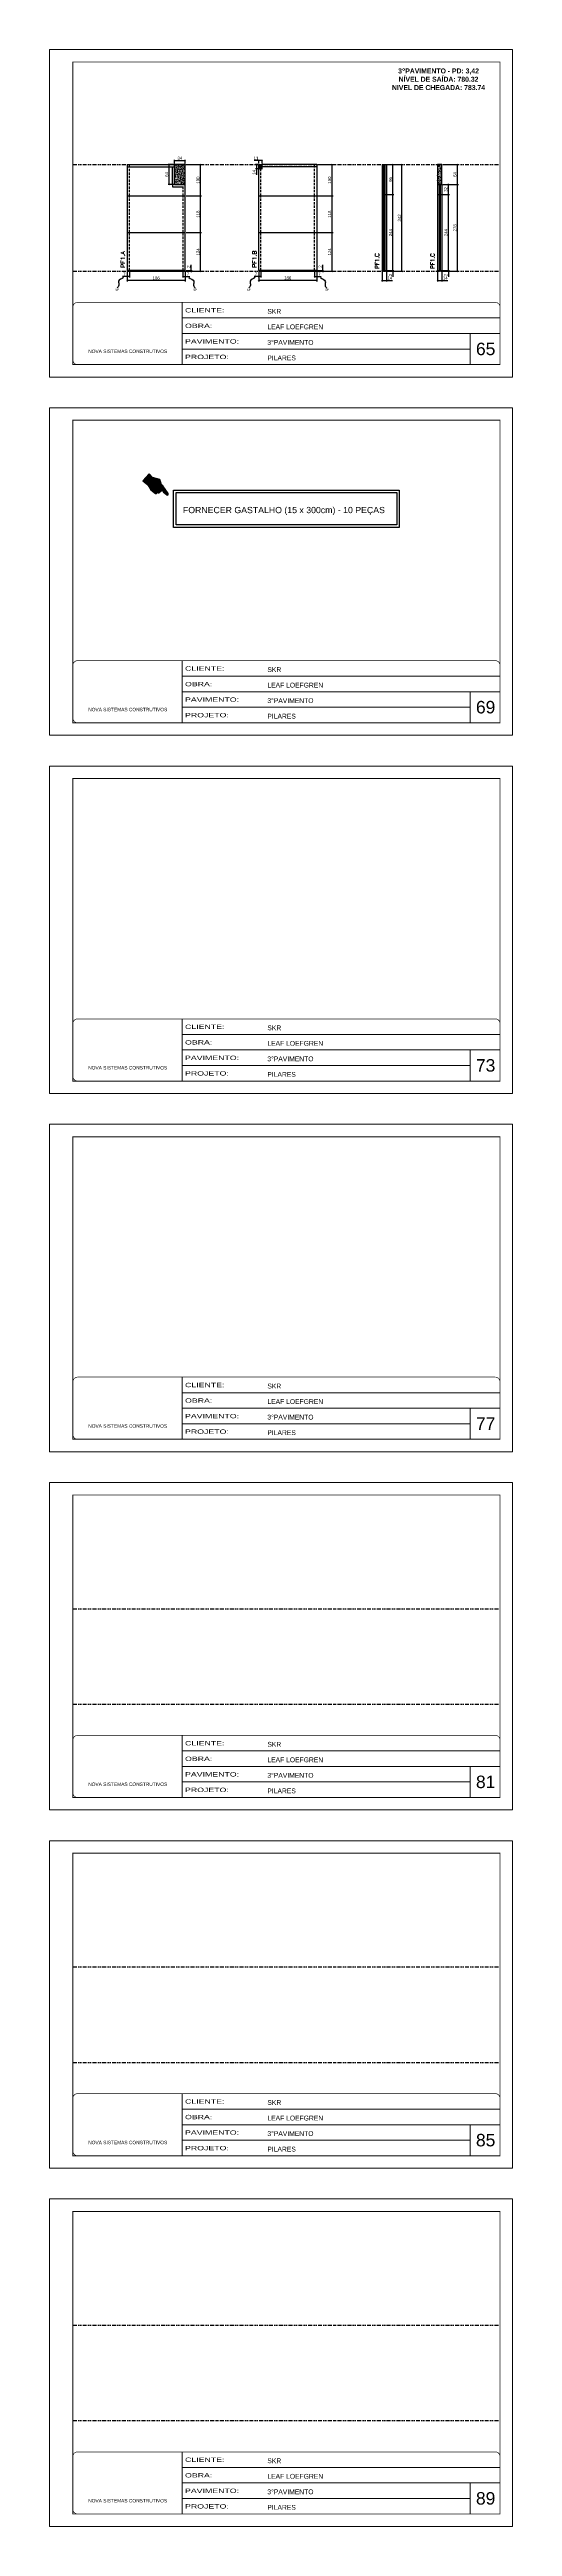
# Model space of a CAD drawing. Extents: x 14400 to 27878, y -21631 to 6985.
# Drawn here: x 14400 to 15885, y -19334 to -11392 of the extents above; entities that cross this region are included whole.
import ezdxf

# ---------------------------------------------------------------- set-up
doc = ezdxf.new("R2010")
doc.units = 0
for name, pattern in [('CONTINUO', [0]), ('DASHED', [0.75, 0.5, -0.25]), ('DIVIDE2', [0.625, 0.25, -0.125, 0, -0.125, 0, -0.125]), ('HIDDEN', [0.375, 0.25, -0.125])]:
    doc.linetypes.add(name, pattern=pattern)
for name, color, linetype, lineweight in [('CARIMBO', 255, 'Continuous', 9), ('Folhas', 255, 'Continuous', 9), ('SARRAFO DE PRESSAO', 251, 'DASHED', 9), ('Texto Seção', 7, 'Continuous', 15)]:
    doc.layers.add(name, color=color, linetype=linetype, lineweight=lineweight)
for name, color, linetype in [('COTA', 241, 'Continuous'), ('NOMENCLATURA', 7, 'Continuous'), ('Nível', 160, 'Continuous'), ('Painéis', 200, 'Continuous'), ('REGUA-80', 111, 'Continuous'), ('SARR_2.2x7', 40, 'Continuous'), ('SARR_EDITAR', 141, 'Continuous'), ('Sarrafo de Pressão', 42, 'HIDDEN'), ('texto', 7, 'Continuous'), ('va165-sec', 5, 'DASHED')]:
    doc.layers.add(name, color=color, linetype=linetype)
doc.styles.add('ARIAL', font='arial.ttf')
doc.styles.add('COTA TECNICA', font='techl___.ttf', dxfattribs={"height": 10})
doc.styles.add('COTA TECNICA-50', font='techl___.ttf', dxfattribs={"height": 10})
doc.styles.add('REGUA-120', font='ROMANS.shx', dxfattribs={"height": 15})
doc.styles.add('ROMANC', font='techb___.ttf', dxfattribs={"height": 2.5})
doc.styles.get("Standard").update_dxf_attribs({"font": 'arial.ttf'})
doc.styles.add('Tecnologia', font='')
doc.styles.get('Tecnologia').set_extended_font_data('Forgotten Futurist')
doc.dimstyles.new('COTA PAINEL-50', dxfattribs={"dimtxt": 10, "dimasz": 3, "dimexe": 3, "dimexo": 3, "dimgap": 3, "dimtad": 1, "dimdec": 1, "dimzin": 12, "dimdsep": 46, "dimtxsty": 'COTA TECNICA-50', "dimblk1": 'OBLIQUE', "dimblk2": 'OBLIQUE', "dimsah": 1, "dimcen": 0.9, "dimclrd": 4, "dimclre": 4, "dimclrt": 240, "dimadec": 1, "dimazin": 3, "dimtfac": 1, "dimtdec": 1, "dimtmove": 0, "dimatfit": 3, "dimfxl": 1, "dimtolj": 1, "dimtzin": 12, "dimarcsym": 0})
doc.dimstyles.new('PAINEL', dxfattribs={"dimtxt": 10, "dimasz": 3, "dimexe": 3, "dimexo": 3, "dimgap": 3, "dimtad": 1, "dimdec": 1, "dimzin": 12, "dimdsep": 46, "dimtxsty": 'COTA TECNICA', "dimblk1": 'OBLIQUE', "dimblk2": 'OBLIQUE', "dimsah": 1, "dimcen": 0.9, "dimclrd": 4, "dimclre": 4, "dimclrt": 240, "dimadec": 1, "dimazin": 3, "dimtfac": 1, "dimtdec": 1, "dimtmove": 0, "dimatfit": 3, "dimfxl": 1, "dimtolj": 1, "dimtzin": 12, "dimarcsym": 0})
doc.dimstyles.get("Standard").update_dxf_attribs({"dimtxt": 0.18, "dimasz": 0.18, "dimexe": 0.18, "dimexo": 0.0625, "dimgap": 0.09, "dimtad": 0, "dimtih": 1, "dimtoh": 1, "dimdec": 4, "dimzin": 0, "dimdsep": 46, "dimtxsty": 'Standard', "dimcen": 0.09, "dimadec": 0, "dimazin": 0, "dimtfac": 1, "dimtdec": 4, "dimtofl": 0, "dimtmove": 0, "dimatfit": 3, "dimfxl": 1, "dimtolj": 1, "dimtzin": 0, "dimarcsym": 0})

# ---------------------------------------------------------------- blocks, each defined once
blk = doc.blocks.new('9999999999')
at = {"color": 30, "linetype": 'CONTINUO'}
for p, q in [((98564.6, 34230.2), (98564.6, 34429.4)), ((98564.6, 34379.6), (99584, 34379.6)), ((98564.6, 34329.8), (99488, 34329.8)), ((99584, 34329.8), (99488, 34329.8)), ((99488, 34329.8), (99488, 34230.2)), ((98564.6, 34280), (99488, 34280))]:
    blk.add_line(p, q, dxfattribs=at)
at = {"color": 30, "linetype": 'CONTINUO', "const_width": 2}
blk.add_lwpolyline([(99584, 34230.2), (99584, 34414.4, 0.414214), (99569, 34429.4), (98229, 34429.4, 0.414214), (98214, 34414.4), (98214, 34245.2, 0.414214), (98229, 34230.2), (99584, 34230.2)], format="xyb", dxfattribs=at)
at = {"layer": 'Folhas'}
blk.add_lwpolyline([(98139, 34190.2), (99624, 34190.2), (99624, 35240.2), (98139, 35240.2)], close=True, dxfattribs=at)
at = {"layer": 'Folhas', "color": 30, "const_width": 3}
blk.add_lwpolyline([(98214, 34230.2), (99584, 34230.2), (99584, 35200.2), (98214, 35200.2)], close=True, dxfattribs=at)
at = {"color": 7, "linetype": 'Continuous', "ltscale": 5, "style": 'ARIAL'}
for s, height, p in [('SKR', 15.48, (98837.7, 34393.1)), ('3°PAVIMENTO', 15.483, (98837.7, 34293.5)), ('LEAF LOEFGREN', 15.483, (98837.7, 34343.3)), ('NOVA SISTEMAS CONSTRUTIVOS', 11.059, (98263.2, 34267.2)), ('PILARES', 15.48, (98837.7, 34243.7))]:
    blk.add_text(s, height=height, dxfattribs=at).set_placement(p)
at = {"layer": 'Folhas', "color": 7, "style": 'Tecnologia', "width": 1.5}
for s, p in [('CLIENTE:', (98573.7, 34397.2)), ('OBRA:', (98573.7, 34347.3)), ('PAVIMENTO:', (98573.7, 34297.5)), ('PROJETO:', (98573.7, 34247.7))]:
    blk.add_text(s, height=14, dxfattribs=at).set_placement(p)
blk = doc.blocks.new('_Oblique')
at = {"color": 0, "linetype": 'ByBlock', "lineweight": -2}
blk.add_line((-0.5, -0.5), (0.5, 0.5), dxfattribs=at)
blk = doc.blocks.new('*D4455')
at = {"layer": 'COTA', "color": 4, "lineweight": -2, "transparency": 16777216}
for p, q in [((14649.1, -12104.2), (14649.1, -12136.1)), ((14835.1, -12133.1), (14649.1, -12133.1)), ((14835.1, -12104.2), (14835.1, -12136.1))]:
    blk.add_line(p, q, dxfattribs=at)
at = {"layer": 'Defpoints', "color": 0, "transparency": 16777216}
for p in [(14649.1, -12101.2), (14649.1, -12133.1), (14835.1, -12101.2)]:
    blk.add_point(p, dxfattribs=at)
at = {"layer": 'COTA', "color": 4, "lineweight": -2, "transparency": 16777216, "xscale": 3, "yscale": 3, "zscale": 3, "rotation": 180}
blk.add_blockref('_Oblique', (14649.1, -12133.1), dxfattribs=at)
at = {"layer": 'COTA', "color": 4, "lineweight": -2, "transparency": 16777216, "xscale": 3, "yscale": 3, "zscale": 3}
blk.add_blockref('_Oblique', (14835.1, -12133.1), dxfattribs=at)
at = {"layer": 'COTA', "color": 240, "transparency": 16777216, "insert": (14742.1, -12125), "char_height": 10, "attachment_point": 5, "style": 'COTA TECNICA'}
blk.add_mtext('\\A1;186', dxfattribs=at)
blk = doc.blocks.new('*D4456')
at = {"layer": 'COTA', "color": 4, "lineweight": -2, "transparency": 16777216}
for p, q in [((14649.1, -12120.4), (14634.4, -12120.4)), ((14649.1, -12106.2), (14649.1, -12123.4)), ((14656.1, -12120.4), (14649.1, -12120.4)), ((14656.1, -12104.2), (14656.1, -12123.4))]:
    blk.add_line(p, q, dxfattribs=at)
at = {"layer": 'Defpoints', "color": 0, "transparency": 16777216}
for p in [(14649.1, -12103.2), (14649.1, -12120.4), (14656.1, -12101.2)]:
    blk.add_point(p, dxfattribs=at)
at = {"layer": 'COTA', "color": 4, "lineweight": -2, "transparency": 16777216, "xscale": 3, "yscale": 3, "zscale": 3, "rotation": 180}
blk.add_blockref('_Oblique', (14649.1, -12120.4), dxfattribs=at)
at = {"layer": 'COTA', "color": 4, "lineweight": -2, "transparency": 16777216, "xscale": 3, "yscale": 3, "zscale": 3}
blk.add_blockref('_Oblique', (14656.1, -12120.4), dxfattribs=at)
at = {"layer": 'COTA', "color": 240, "transparency": 16777216, "insert": (14640.3, -12112.4), "char_height": 10, "attachment_point": 5, "style": 'COTA TECNICA-50'}
blk.add_mtext('\\A1;7', dxfattribs=at)
blk = doc.blocks.new('*D4457')
at = {"layer": 'COTA', "color": 4, "lineweight": -2, "transparency": 16777216}
for p, q in [((14838.1, -12101.2), (14857.4, -12101.2)), ((14838.1, -12103.2), (14857.4, -12103.2)), ((14854.4, -12101.2), (14854.4, -12082.4)), ((14854.4, -12103.2), (14854.4, -12101.2)), ((14854.4, -12103.2), (14854.4, -12106.2))]:
    blk.add_line(p, q, dxfattribs=at)
at = {"layer": 'Defpoints', "color": 0, "transparency": 16777216}
for p in [(14835.1, -12101.2), (14835.1, -12103.2), (14854.4, -12103.2)]:
    blk.add_point(p, dxfattribs=at)
at = {"layer": 'COTA', "color": 4, "lineweight": -2, "transparency": 16777216, "xscale": 3, "yscale": 3, "zscale": 3}
for p, rotation in [((14854.4, -12101.2), 270), ((14854.4, -12103.2), 90)]:
    blk.add_blockref('_Oblique', p, dxfattribs=dict(at, rotation=rotation))
at = {"layer": 'COTA', "color": 240, "transparency": 16777216, "insert": (14846.4, -12088.4), "char_height": 10, "attachment_point": 5, "rotation": 90, "style": 'COTA TECNICA-50'}
blk.add_mtext('\\A1;2', dxfattribs=at)
blk = doc.blocks.new('*D4458')
at = {"layer": 'COTA', "color": 4, "linetype": 'ByBlock', "lineweight": -2, "transparency": 16777216}
for p, q in [((14838.1, -11979.2), (14887.5, -11979.2)), ((14884.5, -12103.2), (14884.5, -11979.2)), ((14838.1, -12103.2), (14887.5, -12103.2))]:
    blk.add_line(p, q, dxfattribs=at)
at = {"layer": 'Defpoints', "color": 0, "linetype": 'ByBlock', "transparency": 16777216}
for p in [(14835.1, -11979.2), (14884.5, -11979.2), (14835.1, -12103.2)]:
    blk.add_point(p, dxfattribs=at)
at = {"layer": 'COTA', "color": 4, "linetype": 'ByBlock', "lineweight": -2, "transparency": 16777216, "xscale": 3, "yscale": 3, "zscale": 3}
for p, rotation in [((14884.5, -11979.2), 90), ((14884.5, -12103.2), 270)]:
    blk.add_blockref('_Oblique', p, dxfattribs=dict(at, rotation=rotation))
at = {"layer": 'COTA', "color": 240, "linetype": 'ByBlock', "transparency": 16777216, "insert": (14876.4, -12041.2), "char_height": 10, "attachment_point": 5, "rotation": 90, "style": 'COTA TECNICA'}
blk.add_mtext('\\A1;124', dxfattribs=at)
blk = doc.blocks.new('*D4459')
at = {"layer": 'COTA', "color": 4, "linetype": 'ByBlock', "lineweight": -2, "transparency": 16777216}
for p, q in [((14838.1, -11979.2), (14887.5, -11979.2)), ((14884.5, -12103.2), (14884.5, -11979.2)), ((14838.1, -12103.2), (14887.5, -12103.2))]:
    blk.add_line(p, q, dxfattribs=at)
at = {"layer": 'Defpoints', "color": 0, "linetype": 'ByBlock', "transparency": 16777216}
for p in [(14835.1, -11979.2), (14884.5, -11979.2), (14835.1, -12103.2)]:
    blk.add_point(p, dxfattribs=at)
at = {"layer": 'COTA', "color": 4, "linetype": 'ByBlock', "lineweight": -2, "transparency": 16777216, "xscale": 3, "yscale": 3, "zscale": 3}
for p, rotation in [((14884.5, -11979.2), 90), ((14884.5, -12103.2), 270)]:
    blk.add_blockref('_Oblique', p, dxfattribs=dict(at, rotation=rotation))
at = {"layer": 'COTA', "color": 240, "linetype": 'ByBlock', "transparency": 16777216, "insert": (14876.4, -12041.2), "char_height": 10, "attachment_point": 5, "rotation": 90, "style": 'COTA TECNICA'}
blk.add_mtext('\\A1;124', dxfattribs=at)
blk = doc.blocks.new('*D4462')
at = {"layer": 'COTA', "color": 4, "lineweight": -2, "transparency": 16777216}
for p, q in [((15466.5, -12104.2), (15466.5, -12136.1)), ((15466.5, -12133.1), (15480.5, -12133.1)), ((15480.5, -12104.2), (15480.5, -12136.1)), ((15480.5, -12133.1), (15499.6, -12133.1))]:
    blk.add_line(p, q, dxfattribs=at)
at = {"layer": 'Defpoints', "color": 0, "transparency": 16777216}
for p in [(15466.5, -12101.2), (15480.5, -12101.2), (15480.5, -12133.1)]:
    blk.add_point(p, dxfattribs=at)
at = {"layer": 'COTA', "color": 4, "lineweight": -2, "transparency": 16777216, "xscale": 3, "yscale": 3, "zscale": 3, "rotation": 180}
blk.add_blockref('_Oblique', (15466.5, -12133.1), dxfattribs=at)
at = {"layer": 'COTA', "color": 4, "lineweight": -2, "transparency": 16777216, "xscale": 3, "yscale": 3, "zscale": 3}
blk.add_blockref('_Oblique', (15480.5, -12133.1), dxfattribs=at)
at = {"layer": 'COTA', "color": 240, "transparency": 16777216, "insert": (15491.6, -12125), "char_height": 10, "attachment_point": 5, "style": 'COTA TECNICA'}
blk.add_mtext('\\A1;14', dxfattribs=at)
blk = doc.blocks.new('*D4463')
at = {"layer": 'COTA', "color": 4, "lineweight": -2, "transparency": 16777216}
for p, q in [((15483.5, -12101.2), (15504.7, -12101.2)), ((15483.5, -12103.2), (15504.7, -12103.2)), ((15501.7, -12101.2), (15501.7, -12098.2)), ((15501.7, -12101.2), (15501.7, -12103.2)), ((15501.7, -12103.2), (15501.7, -12121.3))]:
    blk.add_line(p, q, dxfattribs=at)
at = {"layer": 'Defpoints', "color": 0, "transparency": 16777216}
for p in [(15480.5, -12101.2), (15480.5, -12103.2), (15501.7, -12101.2)]:
    blk.add_point(p, dxfattribs=at)
at = {"layer": 'COTA', "color": 4, "lineweight": -2, "transparency": 16777216, "xscale": 3, "yscale": 3, "zscale": 3}
for p, rotation in [((15501.7, -12101.2), 270), ((15501.7, -12103.2), 90)]:
    blk.add_blockref('_Oblique', p, dxfattribs=dict(at, rotation=rotation))
at = {"layer": 'COTA', "color": 240, "transparency": 16777216, "insert": (15493.7, -12115.2), "char_height": 10, "attachment_point": 5, "rotation": 90, "style": 'COTA TECNICA-50'}
blk.add_mtext('\\A1;2', dxfattribs=at)
blk = doc.blocks.new('*D4464')
at = {"layer": 'COTA', "color": 4, "lineweight": -2, "transparency": 16777216}
for p, q in [((15483.5, -11761.2), (15533.5, -11761.2)), ((15530.5, -12103.2), (15530.5, -11761.2)), ((15483.5, -12103.2), (15533.5, -12103.2))]:
    blk.add_line(p, q, dxfattribs=at)
at = {"layer": 'Defpoints', "color": 0, "transparency": 16777216}
for p in [(15480.5, -11761.2), (15530.5, -11761.2), (15480.5, -12103.2)]:
    blk.add_point(p, dxfattribs=at)
at = {"layer": 'COTA', "color": 4, "lineweight": -2, "transparency": 16777216, "xscale": 3, "yscale": 3, "zscale": 3}
for p, rotation in [((15530.5, -11761.2), 90), ((15530.5, -12103.2), 270)]:
    blk.add_blockref('_Oblique', p, dxfattribs=dict(at, rotation=rotation))
at = {"layer": 'COTA', "color": 240, "transparency": 16777216, "insert": (15522.3, -11932.2), "char_height": 10, "attachment_point": 5, "rotation": 90, "style": 'COTA TECNICA-50'}
blk.add_mtext('\\A1;342', dxfattribs=at)
blk = doc.blocks.new('*D4461')
at = {"layer": 'COTA', "color": 4, "lineweight": -2, "transparency": 16777216}
for p, q in [((14828.1, -12104.2), (14828.1, -12123.4)), ((14828.1, -12120.4), (14835.1, -12120.4)), ((14835.1, -12106.2), (14835.1, -12123.4)), ((14835.1, -12120.4), (14849.9, -12120.4))]:
    blk.add_line(p, q, dxfattribs=at)
at = {"layer": 'Defpoints', "color": 0, "transparency": 16777216}
for p in [(14828.1, -12101.2), (14835.1, -12103.2), (14835.1, -12120.4)]:
    blk.add_point(p, dxfattribs=at)
at = {"layer": 'COTA', "color": 4, "lineweight": -2, "transparency": 16777216, "xscale": 3, "yscale": 3, "zscale": 3, "rotation": 180}
blk.add_blockref('_Oblique', (14828.1, -12120.4), dxfattribs=at)
at = {"layer": 'COTA', "color": 4, "lineweight": -2, "transparency": 16777216, "xscale": 3, "yscale": 3, "zscale": 3}
blk.add_blockref('_Oblique', (14835.1, -12120.4), dxfattribs=at)
at = {"layer": 'COTA', "color": 240, "transparency": 16777216, "insert": (14844, -12112.4), "char_height": 10, "attachment_point": 5, "style": 'COTA TECNICA-50'}
blk.add_mtext('\\A1;7', dxfattribs=at)
blk = doc.blocks.new('*D4466')
at = {"layer": 'COTA', "color": 4, "lineweight": -2, "transparency": 16777216}
for p, q in [((14838.1, -11861.2), (14887.5, -11861.2)), ((14884.5, -11979.2), (14884.5, -11861.2)), ((14838.1, -11979.2), (14887.5, -11979.2))]:
    blk.add_line(p, q, dxfattribs=at)
at = {"layer": 'Defpoints', "color": 0, "transparency": 16777216}
for p in [(14835.1, -11861.2), (14884.5, -11861.2), (14835.1, -11979.2)]:
    blk.add_point(p, dxfattribs=at)
at = {"layer": 'COTA', "color": 4, "lineweight": -2, "transparency": 16777216, "xscale": 3, "yscale": 3, "zscale": 3}
for p, rotation in [((14884.5, -11861.2), 90), ((14884.5, -11979.2), 270)]:
    blk.add_blockref('_Oblique', p, dxfattribs=dict(at, rotation=rotation))
at = {"layer": 'COTA', "color": 240, "transparency": 16777216, "insert": (14876.4, -11920.2), "char_height": 10, "attachment_point": 5, "rotation": 90, "style": 'COTA TECNICA'}
blk.add_mtext('\\A1;118', dxfattribs=at)
blk = doc.blocks.new('*D4469')
at = {"layer": 'COTA', "color": 4, "lineweight": -2, "transparency": 16777216}
for p, q in [((14838.1, -11761.2), (14887.5, -11761.2)), ((14884.5, -11861.2), (14884.5, -11761.2)), ((14838.1, -11861.2), (14887.5, -11861.2))]:
    blk.add_line(p, q, dxfattribs=at)
at = {"layer": 'Defpoints', "color": 0, "transparency": 16777216}
for p in [(14835.1, -11761.2), (14884.5, -11761.2), (14835.1, -11861.2)]:
    blk.add_point(p, dxfattribs=at)
at = {"layer": 'COTA', "color": 4, "lineweight": -2, "transparency": 16777216, "xscale": 3, "yscale": 3, "zscale": 3}
for p, rotation in [((14884.5, -11761.2), 90), ((14884.5, -11861.2), 270)]:
    blk.add_blockref('_Oblique', p, dxfattribs=dict(at, rotation=rotation))
at = {"layer": 'COTA', "color": 240, "transparency": 16777216, "insert": (14876.4, -11811.2), "char_height": 10, "attachment_point": 5, "rotation": 90, "style": 'COTA TECNICA'}
blk.add_mtext('\\A1;100', dxfattribs=at)
blk = doc.blocks.new('*D4470')
at = {"layer": 'COTA', "color": 4, "lineweight": -2, "transparency": 16777216}
for p, q in [((15483.5, -11857.2), (15504.7, -11857.2)), ((15501.7, -12101.2), (15501.7, -11857.2)), ((15483.5, -12101.2), (15504.7, -12101.2))]:
    blk.add_line(p, q, dxfattribs=at)
at = {"layer": 'Defpoints', "color": 0, "transparency": 16777216}
for p in [(15480.5, -11857.2), (15501.7, -11857.2), (15480.5, -12101.2)]:
    blk.add_point(p, dxfattribs=at)
at = {"layer": 'COTA', "color": 4, "lineweight": -2, "transparency": 16777216, "xscale": 3, "yscale": 3, "zscale": 3}
for p, rotation in [((15501.7, -11857.2), 90), ((15501.7, -12101.2), 270)]:
    blk.add_blockref('_Oblique', p, dxfattribs=dict(at, rotation=rotation))
at = {"layer": 'COTA', "color": 240, "transparency": 16777216, "insert": (15493.6, -11979.2), "char_height": 10, "attachment_point": 5, "rotation": 90, "style": 'COTA TECNICA'}
blk.add_mtext('\\A1;244', dxfattribs=at)
blk = doc.blocks.new('*D4471')
at = {"layer": 'COTA', "color": 4, "lineweight": -2, "transparency": 16777216}
for p, q in [((15483.5, -11761.2), (15504.7, -11761.2)), ((15501.7, -11857.2), (15501.7, -11761.2)), ((15483.5, -11857.2), (15504.7, -11857.2))]:
    blk.add_line(p, q, dxfattribs=at)
at = {"layer": 'Defpoints', "color": 0, "transparency": 16777216}
for p in [(15480.5, -11761.2), (15501.7, -11761.2), (15480.5, -11857.2)]:
    blk.add_point(p, dxfattribs=at)
at = {"layer": 'COTA', "color": 4, "lineweight": -2, "transparency": 16777216, "xscale": 3, "yscale": 3, "zscale": 3}
for p, rotation in [((15501.7, -11761.2), 90), ((15501.7, -11857.2), 270)]:
    blk.add_blockref('_Oblique', p, dxfattribs=dict(at, rotation=rotation))
at = {"layer": 'COTA', "color": 240, "transparency": 16777216, "insert": (15493.6, -11809.2), "char_height": 10, "attachment_point": 5, "rotation": 90, "style": 'COTA TECNICA'}
blk.add_mtext('\\A1;96', dxfattribs=at)
blk = doc.blocks.new('*D4473')
at = {"layer": 'COTA', "color": 4, "lineweight": -2, "transparency": 16777216}
for p, q in [((14798.1, -11761.2), (14780.7, -11761.2)), ((14798.1, -11825.2), (14780.7, -11825.2)), ((14783.7, -11825.2), (14783.7, -11761.2))]:
    blk.add_line(p, q, dxfattribs=at)
at = {"layer": 'Defpoints', "color": 0, "transparency": 16777216}
for p in [(14783.7, -11761.2), (14801.1, -11761.2), (14801.1, -11825.2)]:
    blk.add_point(p, dxfattribs=at)
at = {"layer": 'COTA', "color": 4, "lineweight": -2, "transparency": 16777216, "xscale": 3, "yscale": 3, "zscale": 3}
for p, rotation in [((14783.7, -11761.2), 90), ((14783.7, -11825.2), 270)]:
    blk.add_blockref('_Oblique', p, dxfattribs=dict(at, rotation=rotation))
at = {"layer": 'COTA', "color": 240, "transparency": 16777216, "insert": (14775.6, -11793.2), "char_height": 10, "attachment_point": 5, "rotation": 90, "style": 'COTA TECNICA'}
blk.add_mtext('\\A1;64', dxfattribs=at)
blk = doc.blocks.new('*D4474')
at = {"layer": 'COTA', "color": 4, "lineweight": -2, "transparency": 16777216}
for p, q in [((14801.1, -11758.2), (14801.1, -11745.7)), ((14801.1, -11748.7), (14835.1, -11748.7)), ((14835.1, -11758.2), (14835.1, -11745.7))]:
    blk.add_line(p, q, dxfattribs=at)
at = {"layer": 'Defpoints', "color": 0, "transparency": 16777216}
for p in [(14835.1, -11748.7), (14801.1, -11761.2), (14835.1, -11761.2)]:
    blk.add_point(p, dxfattribs=at)
at = {"layer": 'COTA', "color": 4, "lineweight": -2, "transparency": 16777216, "xscale": 3, "yscale": 3, "zscale": 3, "rotation": 180}
blk.add_blockref('_Oblique', (14801.1, -11748.7), dxfattribs=at)
at = {"layer": 'COTA', "color": 4, "lineweight": -2, "transparency": 16777216, "xscale": 3, "yscale": 3, "zscale": 3}
blk.add_blockref('_Oblique', (14835.1, -11748.7), dxfattribs=at)
at = {"layer": 'COTA', "color": 240, "transparency": 16777216, "insert": (14818.1, -11740.5), "char_height": 10, "attachment_point": 5, "style": 'COTA TECNICA'}
blk.add_mtext('\\A1;34', dxfattribs=at)
blk = doc.blocks.new('*D4476')
at = {"layer": 'COTA', "color": 4, "lineweight": -2, "transparency": 16777216}
for p, q in [((15071, -12104.2), (15071, -12136.1)), ((15257, -12133.1), (15071, -12133.1)), ((15257, -12104.2), (15257, -12136.1))]:
    blk.add_line(p, q, dxfattribs=at)
at = {"layer": 'Defpoints', "color": 0, "transparency": 16777216}
for p in [(15071, -12101.2), (15071, -12133.1), (15257, -12101.2)]:
    blk.add_point(p, dxfattribs=at)
at = {"layer": 'COTA', "color": 4, "lineweight": -2, "transparency": 16777216, "xscale": 3, "yscale": 3, "zscale": 3, "rotation": 180}
blk.add_blockref('_Oblique', (15071, -12133.1), dxfattribs=at)
at = {"layer": 'COTA', "color": 4, "lineweight": -2, "transparency": 16777216, "xscale": 3, "yscale": 3, "zscale": 3}
blk.add_blockref('_Oblique', (15257, -12133.1), dxfattribs=at)
at = {"layer": 'COTA', "color": 240, "transparency": 16777216, "insert": (15164, -12125), "char_height": 10, "attachment_point": 5, "style": 'COTA TECNICA'}
blk.add_mtext('\\A1;186', dxfattribs=at)
blk = doc.blocks.new('*D4477')
at = {"layer": 'COTA', "color": 4, "lineweight": -2, "transparency": 16777216}
for p, q in [((15071, -12120.4), (15056.3, -12120.4)), ((15071, -12106.2), (15071, -12123.4)), ((15078, -12120.4), (15071, -12120.4)), ((15078, -12104.2), (15078, -12123.4))]:
    blk.add_line(p, q, dxfattribs=at)
at = {"layer": 'Defpoints', "color": 0, "transparency": 16777216}
for p in [(15071, -12103.2), (15071, -12120.4), (15078, -12101.2)]:
    blk.add_point(p, dxfattribs=at)
at = {"layer": 'COTA', "color": 4, "lineweight": -2, "transparency": 16777216, "xscale": 3, "yscale": 3, "zscale": 3, "rotation": 180}
blk.add_blockref('_Oblique', (15071, -12120.4), dxfattribs=at)
at = {"layer": 'COTA', "color": 4, "lineweight": -2, "transparency": 16777216, "xscale": 3, "yscale": 3, "zscale": 3}
blk.add_blockref('_Oblique', (15078, -12120.4), dxfattribs=at)
at = {"layer": 'COTA', "color": 240, "transparency": 16777216, "insert": (15062.2, -12112.4), "char_height": 10, "attachment_point": 5, "style": 'COTA TECNICA-50'}
blk.add_mtext('\\A1;7', dxfattribs=at)
blk = doc.blocks.new('*D4478')
at = {"layer": 'COTA', "color": 4, "lineweight": -2, "transparency": 16777216}
for p, q in [((15260, -12101.2), (15279.3, -12101.2)), ((15260, -12103.2), (15279.3, -12103.2)), ((15276.3, -12101.2), (15276.3, -12082.4)), ((15276.3, -12103.2), (15276.3, -12101.2)), ((15276.3, -12103.2), (15276.3, -12106.2))]:
    blk.add_line(p, q, dxfattribs=at)
at = {"layer": 'Defpoints', "color": 0, "transparency": 16777216}
for p in [(15257, -12101.2), (15257, -12103.2), (15276.3, -12103.2)]:
    blk.add_point(p, dxfattribs=at)
at = {"layer": 'COTA', "color": 4, "lineweight": -2, "transparency": 16777216, "xscale": 3, "yscale": 3, "zscale": 3}
for p, rotation in [((15276.3, -12101.2), 270), ((15276.3, -12103.2), 90)]:
    blk.add_blockref('_Oblique', p, dxfattribs=dict(at, rotation=rotation))
at = {"layer": 'COTA', "color": 240, "transparency": 16777216, "insert": (15268.3, -12088.4), "char_height": 10, "attachment_point": 5, "rotation": 90, "style": 'COTA TECNICA-50'}
blk.add_mtext('\\A1;2', dxfattribs=at)
blk = doc.blocks.new('*D4479')
at = {"layer": 'COTA', "color": 4, "linetype": 'ByBlock', "lineweight": -2, "transparency": 16777216}
for p, q in [((15260, -11979.2), (15309.4, -11979.2)), ((15306.4, -12103.2), (15306.4, -11979.2)), ((15260, -12103.2), (15309.4, -12103.2))]:
    blk.add_line(p, q, dxfattribs=at)
at = {"layer": 'Defpoints', "color": 0, "linetype": 'ByBlock', "transparency": 16777216}
for p in [(15257, -11979.2), (15306.4, -11979.2), (15257, -12103.2)]:
    blk.add_point(p, dxfattribs=at)
at = {"layer": 'COTA', "color": 4, "linetype": 'ByBlock', "lineweight": -2, "transparency": 16777216, "xscale": 3, "yscale": 3, "zscale": 3}
for p, rotation in [((15306.4, -11979.2), 90), ((15306.4, -12103.2), 270)]:
    blk.add_blockref('_Oblique', p, dxfattribs=dict(at, rotation=rotation))
at = {"layer": 'COTA', "color": 240, "linetype": 'ByBlock', "transparency": 16777216, "insert": (15298.3, -12041.2), "char_height": 10, "attachment_point": 5, "rotation": 90, "style": 'COTA TECNICA'}
blk.add_mtext('\\A1;124', dxfattribs=at)
blk = doc.blocks.new('*D4480')
at = {"layer": 'COTA', "color": 4, "linetype": 'ByBlock', "lineweight": -2, "transparency": 16777216}
for p, q in [((15260, -11979.2), (15309.4, -11979.2)), ((15306.4, -12103.2), (15306.4, -11979.2)), ((15260, -12103.2), (15309.4, -12103.2))]:
    blk.add_line(p, q, dxfattribs=at)
at = {"layer": 'Defpoints', "color": 0, "linetype": 'ByBlock', "transparency": 16777216}
for p in [(15257, -11979.2), (15306.4, -11979.2), (15257, -12103.2)]:
    blk.add_point(p, dxfattribs=at)
at = {"layer": 'COTA', "color": 4, "linetype": 'ByBlock', "lineweight": -2, "transparency": 16777216, "xscale": 3, "yscale": 3, "zscale": 3}
for p, rotation in [((15306.4, -11979.2), 90), ((15306.4, -12103.2), 270)]:
    blk.add_blockref('_Oblique', p, dxfattribs=dict(at, rotation=rotation))
at = {"layer": 'COTA', "color": 240, "linetype": 'ByBlock', "transparency": 16777216, "insert": (15298.3, -12041.2), "char_height": 10, "attachment_point": 5, "rotation": 90, "style": 'COTA TECNICA'}
blk.add_mtext('\\A1;124', dxfattribs=at)
blk = doc.blocks.new('*D4481')
at = {"layer": 'COTA', "color": 4, "lineweight": -2, "transparency": 16777216}
for p, q in [((15250, -12104.2), (15250, -12123.4)), ((15250, -12120.4), (15257, -12120.4)), ((15257, -12106.2), (15257, -12123.4)), ((15257, -12120.4), (15271.8, -12120.4))]:
    blk.add_line(p, q, dxfattribs=at)
at = {"layer": 'Defpoints', "color": 0, "transparency": 16777216}
for p in [(15250, -12101.2), (15257, -12103.2), (15257, -12120.4)]:
    blk.add_point(p, dxfattribs=at)
at = {"layer": 'COTA', "color": 4, "lineweight": -2, "transparency": 16777216, "xscale": 3, "yscale": 3, "zscale": 3, "rotation": 180}
blk.add_blockref('_Oblique', (15250, -12120.4), dxfattribs=at)
at = {"layer": 'COTA', "color": 4, "lineweight": -2, "transparency": 16777216, "xscale": 3, "yscale": 3, "zscale": 3}
blk.add_blockref('_Oblique', (15257, -12120.4), dxfattribs=at)
at = {"layer": 'COTA', "color": 240, "transparency": 16777216, "insert": (15265.9, -12112.4), "char_height": 10, "attachment_point": 5, "style": 'COTA TECNICA-50'}
blk.add_mtext('\\A1;7', dxfattribs=at)
blk = doc.blocks.new('*D4482')
at = {"layer": 'COTA', "color": 4, "lineweight": -2, "transparency": 16777216}
for p, q in [((15260, -11861.2), (15309.4, -11861.2)), ((15306.4, -11979.2), (15306.4, -11861.2)), ((15260, -11979.2), (15309.4, -11979.2))]:
    blk.add_line(p, q, dxfattribs=at)
at = {"layer": 'Defpoints', "color": 0, "transparency": 16777216}
for p in [(15257, -11861.2), (15306.4, -11861.2), (15257, -11979.2)]:
    blk.add_point(p, dxfattribs=at)
at = {"layer": 'COTA', "color": 4, "lineweight": -2, "transparency": 16777216, "xscale": 3, "yscale": 3, "zscale": 3}
for p, rotation in [((15306.4, -11861.2), 90), ((15306.4, -11979.2), 270)]:
    blk.add_blockref('_Oblique', p, dxfattribs=dict(at, rotation=rotation))
at = {"layer": 'COTA', "color": 240, "transparency": 16777216, "insert": (15298.3, -11920.2), "char_height": 10, "attachment_point": 5, "rotation": 90, "style": 'COTA TECNICA'}
blk.add_mtext('\\A1;118', dxfattribs=at)
blk = doc.blocks.new('*D4475')
at = {"layer": 'COTA', "color": 4, "lineweight": -2, "transparency": 16777216}
for p, q in [((15071, -11748.7), (15056.9, -11748.7)), ((15071, -11758.2), (15071, -11745.7)), ((15082, -11748.7), (15071, -11748.7)), ((15082, -11758.2), (15082, -11745.7))]:
    blk.add_line(p, q, dxfattribs=at)
at = {"layer": 'Defpoints', "color": 0, "transparency": 16777216}
for p in [(15071, -11748.7), (15071, -11761.2), (15082, -11761.2)]:
    blk.add_point(p, dxfattribs=at)
at = {"layer": 'COTA', "color": 4, "lineweight": -2, "transparency": 16777216, "xscale": 3, "yscale": 3, "zscale": 3, "rotation": 180}
blk.add_blockref('_Oblique', (15071, -11748.7), dxfattribs=at)
at = {"layer": 'COTA', "color": 4, "lineweight": -2, "transparency": 16777216, "xscale": 3, "yscale": 3, "zscale": 3}
blk.add_blockref('_Oblique', (15082, -11748.7), dxfattribs=at)
at = {"layer": 'COTA', "color": 240, "transparency": 16777216, "insert": (15062.5, -11740.6), "char_height": 10, "attachment_point": 5, "style": 'COTA TECNICA'}
blk.add_mtext('\\A1;11', dxfattribs=at)
blk = doc.blocks.new('*D4486')
at = {"layer": 'COTA', "color": 4, "lineweight": -2, "transparency": 16777216}
for p, q in [((15068, -11761.2), (15061, -11761.2)), ((15068, -11775.2), (15061, -11775.2)), ((15064, -11761.2), (15064, -11775.2)), ((15064, -11775.2), (15064, -11794.3))]:
    blk.add_line(p, q, dxfattribs=at)
at = {"layer": 'Defpoints', "color": 0, "transparency": 16777216}
for p in [(15064, -11775.2), (15071, -11761.2), (15071, -11775.2)]:
    blk.add_point(p, dxfattribs=at)
at = {"layer": 'COTA', "color": 4, "lineweight": -2, "transparency": 16777216, "xscale": 3, "yscale": 3, "zscale": 3}
for p, rotation in [((15064, -11761.2), 90), ((15064, -11775.2), 270)]:
    blk.add_blockref('_Oblique', p, dxfattribs=dict(at, rotation=rotation))
at = {"layer": 'COTA', "color": 240, "transparency": 16777216, "insert": (15055.9, -11786.2), "char_height": 10, "attachment_point": 5, "rotation": 90, "style": 'COTA TECNICA'}
blk.add_mtext('\\A1;14', dxfattribs=at)
blk = doc.blocks.new('*D4487')
at = {"layer": 'COTA', "color": 4, "lineweight": -2, "transparency": 16777216}
for p, q in [((15260, -11761.2), (15309.4, -11761.2)), ((15306.4, -11861.2), (15306.4, -11761.2)), ((15260, -11861.2), (15309.4, -11861.2))]:
    blk.add_line(p, q, dxfattribs=at)
at = {"layer": 'Defpoints', "color": 0, "transparency": 16777216}
for p in [(15257, -11761.2), (15306.4, -11761.2), (15257, -11861.2)]:
    blk.add_point(p, dxfattribs=at)
at = {"layer": 'COTA', "color": 4, "lineweight": -2, "transparency": 16777216, "xscale": 3, "yscale": 3, "zscale": 3}
for p, rotation in [((15306.4, -11761.2), 90), ((15306.4, -11861.2), 270)]:
    blk.add_blockref('_Oblique', p, dxfattribs=dict(at, rotation=rotation))
at = {"layer": 'COTA', "color": 240, "transparency": 16777216, "insert": (15298.3, -11811.2), "char_height": 10, "attachment_point": 5, "rotation": 90, "style": 'COTA TECNICA'}
blk.add_mtext('\\A1;100', dxfattribs=at)
blk = doc.blocks.new('*D4510')
at = {"layer": 'COTA', "color": 4, "lineweight": -2, "transparency": 16777216}
for p, q in [((15644.4, -12104.2), (15644.4, -12136.1)), ((15644.4, -12133.1), (15658.4, -12133.1)), ((15658.4, -12104.2), (15658.4, -12136.1)), ((15658.4, -12133.1), (15677.5, -12133.1))]:
    blk.add_line(p, q, dxfattribs=at)
at = {"layer": 'Defpoints', "color": 0, "transparency": 16777216}
for p in [(15644.4, -12101.2), (15658.4, -12101.2), (15658.4, -12133.1)]:
    blk.add_point(p, dxfattribs=at)
at = {"layer": 'COTA', "color": 4, "lineweight": -2, "transparency": 16777216, "xscale": 3, "yscale": 3, "zscale": 3, "rotation": 180}
blk.add_blockref('_Oblique', (15644.4, -12133.1), dxfattribs=at)
at = {"layer": 'COTA', "color": 4, "lineweight": -2, "transparency": 16777216, "xscale": 3, "yscale": 3, "zscale": 3}
blk.add_blockref('_Oblique', (15658.4, -12133.1), dxfattribs=at)
at = {"layer": 'COTA', "color": 240, "transparency": 16777216, "insert": (15669.4, -12125), "char_height": 10, "attachment_point": 5, "style": 'COTA TECNICA'}
blk.add_mtext('\\A1;14', dxfattribs=at)
blk = doc.blocks.new('*D4511')
at = {"layer": 'COTA', "color": 4, "lineweight": -2, "transparency": 16777216}
for p, q in [((15661.4, -12101.2), (15682.6, -12101.2)), ((15661.4, -12103.2), (15682.6, -12103.2)), ((15679.6, -12101.2), (15679.6, -12098.2)), ((15679.6, -12101.2), (15679.6, -12103.2)), ((15679.6, -12103.2), (15679.6, -12121.3))]:
    blk.add_line(p, q, dxfattribs=at)
at = {"layer": 'Defpoints', "color": 0, "transparency": 16777216}
for p in [(15658.4, -12101.2), (15658.4, -12103.2), (15679.6, -12101.2)]:
    blk.add_point(p, dxfattribs=at)
at = {"layer": 'COTA', "color": 4, "lineweight": -2, "transparency": 16777216, "xscale": 3, "yscale": 3, "zscale": 3}
for p, rotation in [((15679.6, -12101.2), 270), ((15679.6, -12103.2), 90)]:
    blk.add_blockref('_Oblique', p, dxfattribs=dict(at, rotation=rotation))
at = {"layer": 'COTA', "color": 240, "transparency": 16777216, "insert": (15671.6, -12115.2), "char_height": 10, "attachment_point": 5, "rotation": 90, "style": 'COTA TECNICA-50'}
blk.add_mtext('\\A1;2', dxfattribs=at)
blk = doc.blocks.new('*D4512')
at = {"layer": 'COTA', "color": 4, "lineweight": -2, "transparency": 16777216}
for p, q in [((15661.4, -11825.2), (15711.4, -11825.2)), ((15708.4, -12103.2), (15708.4, -11825.2)), ((15661.4, -12103.2), (15711.4, -12103.2))]:
    blk.add_line(p, q, dxfattribs=at)
at = {"layer": 'Defpoints', "color": 0, "transparency": 16777216}
for p in [(15658.4, -11825.2), (15708.4, -11825.2), (15658.4, -12103.2)]:
    blk.add_point(p, dxfattribs=at)
at = {"layer": 'COTA', "color": 4, "lineweight": -2, "transparency": 16777216, "xscale": 3, "yscale": 3, "zscale": 3}
for p, rotation in [((15708.4, -11825.2), 90), ((15708.4, -12103.2), 270)]:
    blk.add_blockref('_Oblique', p, dxfattribs=dict(at, rotation=rotation))
at = {"layer": 'COTA', "color": 240, "transparency": 16777216, "insert": (15700.3, -11964.2), "char_height": 10, "attachment_point": 5, "rotation": 90, "style": 'COTA TECNICA-50'}
blk.add_mtext('\\A1;278', dxfattribs=at)
blk = doc.blocks.new('*D4513')
at = {"layer": 'COTA', "color": 4, "lineweight": -2, "transparency": 16777216}
for p, q in [((15661.4, -11761.2), (15711.4, -11761.2)), ((15661.4, -11825.2), (15711.4, -11825.2)), ((15708.4, -11825.2), (15708.4, -11761.2))]:
    blk.add_line(p, q, dxfattribs=at)
at = {"layer": 'Defpoints', "color": 0, "transparency": 16777216}
for p in [(15658.4, -11761.2), (15658.4, -11825.2), (15708.4, -11761.2)]:
    blk.add_point(p, dxfattribs=at)
at = {"layer": 'COTA', "color": 4, "lineweight": -2, "transparency": 16777216, "xscale": 3, "yscale": 3, "zscale": 3}
for p, rotation in [((15708.4, -11761.2), 90), ((15708.4, -11825.2), 270)]:
    blk.add_blockref('_Oblique', p, dxfattribs=dict(at, rotation=rotation))
at = {"layer": 'COTA', "color": 240, "transparency": 16777216, "insert": (15700.3, -11793.2), "char_height": 10, "attachment_point": 5, "rotation": 90, "style": 'COTA TECNICA'}
blk.add_mtext('\\A1;64', dxfattribs=at)
blk = doc.blocks.new('*D4514')
at = {"layer": 'COTA', "color": 4, "lineweight": -2, "transparency": 16777216}
for p, q in [((15661.4, -11857.2), (15682.6, -11857.2)), ((15679.6, -12101.2), (15679.6, -11857.2)), ((15661.4, -12101.2), (15682.6, -12101.2))]:
    blk.add_line(p, q, dxfattribs=at)
at = {"layer": 'Defpoints', "color": 0, "transparency": 16777216}
for p in [(15658.4, -11857.2), (15679.6, -11857.2), (15658.4, -12101.2)]:
    blk.add_point(p, dxfattribs=at)
at = {"layer": 'COTA', "color": 4, "lineweight": -2, "transparency": 16777216, "xscale": 3, "yscale": 3, "zscale": 3}
for p, rotation in [((15679.6, -11857.2), 90), ((15679.6, -12101.2), 270)]:
    blk.add_blockref('_Oblique', p, dxfattribs=dict(at, rotation=rotation))
at = {"layer": 'COTA', "color": 240, "transparency": 16777216, "insert": (15671.5, -11979.2), "char_height": 10, "attachment_point": 5, "rotation": 90, "style": 'COTA TECNICA'}
blk.add_mtext('\\A1;244', dxfattribs=at)
blk = doc.blocks.new('*D4515')
at = {"layer": 'COTA', "color": 4, "lineweight": -2, "transparency": 16777216}
for p, q in [((15661.4, -11825.2), (15682.6, -11825.2)), ((15679.6, -11857.2), (15679.6, -11825.2)), ((15661.4, -11857.2), (15682.6, -11857.2))]:
    blk.add_line(p, q, dxfattribs=at)
at = {"layer": 'Defpoints', "color": 0, "transparency": 16777216}
for p in [(15658.4, -11825.2), (15679.6, -11825.2), (15658.4, -11857.2)]:
    blk.add_point(p, dxfattribs=at)
at = {"layer": 'COTA', "color": 4, "lineweight": -2, "transparency": 16777216, "xscale": 3, "yscale": 3, "zscale": 3}
for p, rotation in [((15679.6, -11825.2), 90), ((15679.6, -11857.2), 270)]:
    blk.add_blockref('_Oblique', p, dxfattribs=dict(at, rotation=rotation))
at = {"layer": 'COTA', "color": 240, "transparency": 16777216, "insert": (15671.3, -11841.2), "char_height": 10, "attachment_point": 5, "rotation": 90, "style": 'COTA TECNICA'}
blk.add_mtext('\\A1;32', dxfattribs=at)
blk = doc.blocks.new('INDICADOR')
at = {"layer": 'va165-sec', "ltscale": 100}
blk.add_hatch(color=61, dxfattribs=at).paths.add_polyline_path([(-59.7, -24.5), (-37.5, -24.3), (-35.4, -22.8), (-34.7, -18.5), (-36.9, -15.9), (-32.1, -16.5), (-29.9, -15.1), (-29.3, -11.2), (-31.5, -8.9), (-29.5, -9.3), (-27.5, -7.7), (-26.6, -3.4), (-28.9, -0.4), (-18.5, -2.8), (-3.7, -3.1), (-0.7, -1.9), (0, 0), (-1.3, 2.8), (-2.9, 3.5), (-33.7, 13.2), (-42.6, 13.1), (-44, 16), (-56.7, 23.9), (-82.1, 13.8), (-99.5, 16.7), (-102.1, -17), (-79.1, -17.5)])
at = {"layer": 'REGUA-80', "color": 1}
blk.add_lwpolyline([(-102.1, -17), (-79.1, -17.5), (-59.7, -24.5), (-37.5, -24.3), (-35.4, -22.8), (-34.7, -18.5), (-36.9, -15.9), (-43.1, -15.1), (-32.1, -16.5), (-29.9, -15.1), (-29.3, -11.2), (-31.5, -8.9), (-41.5, -7), (-29.5, -9.3), (-27.5, -7.7), (-26.6, -3.4), (-28.9, -0.4), (-39.8, 2.2), (-18.5, -2.8), (-3.7, -3.1), (-0.7, -1.9), (0, 0), (-1.3, 2.8), (-2.9, 3.5), (-33.7, 13.2), (-42.6, 13.1), (-61.9, 12.9), (-42.6, 13.1), (-44, 16), (-56.7, 23.9), (-82.1, 13.8), (-99.5, 16.7), (-102.1, -17)], dxfattribs=at)
blk = doc.blocks.new('DEDADA')
at = {"linetype": 'Continuous', "ltscale": 100, "xscale": 0.5000000000004939, "yscale": 0.5000000000004939, "zscale": 0.5000000000004939, "rotation": 321.5463332659798}
blk.add_blockref('INDICADOR', (63.1, 17), dxfattribs=at)

msp = doc.modelspace()

# ---------------------------------------------------------------- hatches: boundary and pattern name
at = {"layer": 'COTA'}
h = msp.add_hatch(dxfattribs=at)
h.set_pattern_fill('AR-CONC', color=256, scale=0.03)
h.set_pattern_definition([(50, (-96.324, 0), (5.4655401, -0.4781726), [0.5715, -6.2865]), (355, (-96.324, 0), (-1.0573026, 5.7317054), [0.4572, -5.0292175]), (100.451445, (-95.8684, -0.04), (4.4082374, 5.2535326), [0.4857003, -5.3427073]), (46.1842, (-96.324, 1.524), (8.1323712, -1.2612698), [0.85725, -9.42975]), (96.635558, (-95.646, 1.419), (7.122124, 7.4227837), [0.7285507, -8.0140682]), (351.18415, (-96.324, 1.524), (7.122124, 7.4227837), [0.685799, -7.543792]), (21, (-95.562, 1.143), (4.5484317, -3.0679559), [0.5715, -6.2865]), (326, (-95.562, 1.143), (1.8540609, 5.525639), [0.4572, -5.0292]), (71.451445, (-95.183, 0.8873), (6.4024926, 2.457683), [0.4857003, -5.3426981]), (37.5, (-96.3239, 0), (0.0926581, 2.53665117), [0, -4.96824, 0, -5.1054, 0, -5.04825]), (7.5, (-96.324, 0), (2.00458988, 3.00541724), [0, -2.91084, 0, -4.85394, 0, -1.92405]), (327.5, (-98.0232, 0), (4.06771786, -0.17186232), [0, -1.905, 0, -5.9436, 0, -7.8867]), (317.5, (-98.785, 0), (4.44387544, 0.7627947), [0, -2.4765, 0, -3.94716, 0, -5.6007])])
h.paths.add_polyline_path([(14835.14, -11761.19), (14801.14, -11761.19), (14801.14, -11825.16), (14835.14, -11825.16)])
h = msp.add_hatch(dxfattribs=at)
h.set_pattern_fill('AR-CONC', color=256, scale=0.03)
h.set_pattern_definition([(50, (325.564, 0), (5.4655401, -0.4781726), [0.5715, -6.2865]), (355, (325.564, 0), (-1.0573026, 5.7317054), [0.4572, -5.0292175]), (100.451445, (326.0197, -0.04), (4.4082374, 5.2535326), [0.4857003, -5.3427073]), (46.1842, (325.564, 1.524), (8.1323712, -1.2612698), [0.85725, -9.42975]), (96.63556, (326.242, 1.419), (7.122124, 7.4227837), [0.7285507, -8.0140682]), (351.18415, (325.564, 1.524), (7.122124, 7.4227837), [0.685799, -7.543792]), (21, (326.326, 1.143), (4.5484317, -3.0679559), [0.5715, -6.2865]), (326, (326.326, 1.143), (1.8540609, 5.525639), [0.4572, -5.0292]), (71.451445, (326.705, 0.8873), (6.4024926, 2.457683), [0.4857003, -5.3426981]), (37.5, (325.5642, 0), (0.0926581, 2.53665117), [0, -4.96824, 0, -5.1054, 0, -5.04825]), (7.5, (325.5642, 0), (2.00458988, 3.00541724), [0, -2.91084, 0, -4.85394, 0, -1.92405]), (327.5, (323.865, 0), (4.06771786, -0.17186232), [0, -1.905, 0, -5.9436, 0, -7.8867]), (317.5, (323.103, 0), (4.44387544, 0.7627947), [0, -2.4765, 0, -3.94716, 0, -5.6007])])
h.paths.add_polyline_path([(15082.03, -11775.16), (15082.03, -11761.19), (15071.03, -11761.19), (15071.03, -11775.16)])
h = msp.add_hatch(dxfattribs=at)
h.set_pattern_fill('AR-CONC', color=256, scale=0.03)
h.set_pattern_definition([(50, (-3145.6474, -14865.4764), (5.4655401, -0.4781726), [0.5715, -6.2865]), (355, (-3145.6474, -14865.4764), (-1.0573026, 5.7317054), [0.4572, -5.0292175]), (100.451445, (-3145.192, -14865.516), (4.4082374, 5.2535326), [0.4857003, -5.3427073]), (46.1842, (-3145.6474, -14863.9524), (8.1323712, -1.2612698), [0.85725, -9.42975]), (96.635558, (-3144.97, -14864.0575), (7.122124, 7.4227837), [0.7285507, -8.0140682]), (351.18415, (-3145.647, -14863.952), (7.122124, 7.4227837), [0.685799, -7.543792]), (21, (-3144.8854, -14864.3334), (4.5484317, -3.0679559), [0.5715, -6.2865]), (326, (-3144.8854, -14864.3334), (1.8540609, 5.525639), [0.4572, -5.0292]), (71.451445, (-3144.5064, -14864.589), (6.4024926, 2.457683), [0.4857003, -5.3426981]), (37.5, (-3145.6474, -14865.4764), (0.0926581, 2.53665117), [0, -4.96824, 0, -5.1054, 0, -5.04825]), (7.5, (-3145.6474, -14865.4764), (2.00458988, 3.00541724), [0, -2.91084, 0, -4.85394, 0, -1.92405]), (327.5, (-3147.3467, -14865.4764), (4.06771786, -0.17186232), [0, -1.905, 0, -5.9436, 0, -7.8867]), (317.5, (-3148.1087, -14865.4764), (4.44387544, 0.7627947), [0, -2.4765, 0, -3.94716, 0, -5.6007])])
h.paths.add_polyline_path([(15658.37, -11825.19), (15658.37, -11761.19), (15644.37, -11761.19), (15644.37, -11825.19)])

# ---------------------------------------------------------------- linework, layer by layer
at = {"color": 1}
for points in [[(14798.03, -12804.97), (15521.9, -12804.97), (15521.9, -12924.56), (14798.03, -12924.56)], [(14805.85, -12812.79), (15514.08, -12812.79), (15514.08, -12916.74), (14805.85, -12916.74)]]:
    msp.add_lwpolyline(points, close=True, dxfattribs=at)
at = {"layer": 'COTA'}
for p, q in [((14801.14, -11825.16), (14794.14, -11825.16)), ((14794.14, -11825.16), (14794.14, -11832.16)), ((14835.14, -11761.19), (14801.14, -11761.19)), ((14835.14, -11825.16), (14835.14, -11761.19)), ((15071.03, -11775.16), (15071.03, -11761.19)), ((15071.03, -11761.19), (15082.03, -11761.19))]:
    msp.add_line(p, q, dxfattribs=at)
msp.add_lwpolyline([(15644.37, -11825.19), (15658.37, -11825.19), (15658.37, -11761.19), (15644.37, -11761.19)], close=True, dxfattribs=at)
at = {"layer": 'Nível', "color": 4, "linetype": 'DIVIDE2', "ltscale": 50}
for p, q in [((14474.97, -11761.19), (15844.97, -11761.19)), ((14474.97, -12103.19), (15844.97, -12103.19)), ((14474.97, -16391.49), (15844.97, -16391.49)), ((14474.97, -16697.49), (15844.97, -16697.49)), ((14474.97, -17540.07), (15844.97, -17540.07)), ((14474.97, -17846.07), (15844.97, -17846.07)), ((14474.97, -18688.64), (15844.97, -18688.64)), ((14474.97, -18994.64), (15844.97, -18994.64))]:
    msp.add_line(p, q, dxfattribs=at)
at = {"layer": 'Painéis'}
for p, q in [((14649.14, -11761.19), (14649.14, -12101.19)), ((14649.14, -11761.19), (14801.14, -11761.19)), ((14801.14, -11825.16), (14801.14, -11761.19)), ((14801.14, -11825.16), (14835.14, -11825.16)), ((14835.14, -12101.19), (14835.14, -11825.16)), ((15071.03, -12101.19), (15071.03, -11775.16)), ((15082.03, -11775.16), (15071.03, -11775.16)), ((15257.03, -11761.19), (15082.03, -11761.19)), ((15082.03, -11775.16), (15082.03, -11761.19)), ((15257.03, -11761.19), (15257.03, -12101.19)), ((15466.52, -11761.19), (15466.52, -12101.19)), ((15466.52, -11761.19), (15480.52, -11761.19)), ((15480.52, -11761.19), (15480.52, -12101.19)), ((15644.37, -11825.19), (15644.37, -12101.19)), ((15644.37, -11825.19), (15658.37, -11825.19)), ((15658.37, -11825.19), (15658.37, -12101.19)), ((14649.14, -11861.19), (14835.14, -11861.19)), ((15071.03, -11861.19), (15257.03, -11861.19)), ((15466.52, -11857.19), (15480.52, -11857.19)), ((15644.37, -11857.19), (15658.37, -11857.19)), ((14649.14, -11979.19), (14835.14, -11979.19)), ((15071.03, -11979.19), (15257.03, -11979.19)), ((15466.52, -12101.19), (15480.52, -12101.19)), ((15466.52, -12101.19), (15480.52, -12101.19)), ((15466.52, -12103.19), (15466.52, -12101.19)), ((15480.52, -12103.19), (15466.52, -12103.19)), ((15480.52, -12101.19), (15480.52, -12103.19)), ((15644.37, -12101.19), (15658.37, -12101.19)), ((15644.37, -12101.19), (15658.37, -12101.19)), ((15644.37, -12103.19), (15644.37, -12101.19)), ((15658.37, -12103.19), (15644.37, -12103.19)), ((15658.37, -12101.19), (15658.37, -12103.19))]:
    msp.add_line(p, q, dxfattribs=at)
for points in [[(14835.14, -12101.19), (14649.14, -12101.19), (14649.14, -12103.19), (14835.14, -12103.19)], [(15257.03, -12101.19), (15071.03, -12101.19), (15071.03, -12103.19), (15257.03, -12103.19)]]:
    msp.add_lwpolyline(points, close=True, dxfattribs=at)
at = {"layer": 'SARR_2.2x7'}
for p, q in [((14649.14, -11768.19), (14801.14, -11768.19)), ((14794.14, -11825.16), (14794.14, -11768.19)), ((14794.14, -11832.16), (14828.14, -11832.16)), ((15257.03, -11768.19), (15082.03, -11768.19))]:
    msp.add_line(p, q, dxfattribs=at)
at = {"layer": 'SARR_EDITAR'}
for p, q in [((15471.52, -11761.19), (15471.52, -12101.19)), ((15475.52, -11761.19), (15475.52, -12101.19)), ((15649.37, -11825.19), (15649.37, -12101.19)), ((15653.37, -11825.19), (15653.37, -12101.19))]:
    msp.add_line(p, q, dxfattribs=at)
at = {"layer": 'Sarrafo de Pressão', "ltscale": 30}
for p, q in [((14656.14, -11861.19), (14656.14, -11761.19)), ((14828.14, -11861.19), (14828.14, -11825.16)), ((15078.03, -11861.19), (15078.03, -11775.16)), ((15250.03, -11861.19), (15250.03, -11761.19)), ((14656.14, -11979.19), (14656.14, -11861.19)), ((14828.14, -11979.19), (14828.14, -11861.19)), ((15078.03, -11979.19), (15078.03, -11861.19)), ((15250.03, -11979.19), (15250.03, -11861.19)), ((14656.14, -12101.19), (14656.14, -11979.19)), ((14828.14, -12101.19), (14828.14, -11979.19)), ((15078.03, -12101.19), (15078.03, -11979.19)), ((15250.03, -12101.19), (15250.03, -11979.19))]:
    msp.add_line(p, q, dxfattribs=at)

# ---------------------------------------------------------------- block references
at = {"lineweight": 5, "xscale": 1.791027142672635, "yscale": 1.791027142672635, "zscale": 0.5970090475575454}
msp.add_blockref('DEDADA', (14667.21, -12850.25), dxfattribs=at)
at = {"layer": 'SARRAFO DE PRESSAO', "color": 6, "linetype": 'ByBlock'}
for p in [(-83739.01, -46632.68), (-83739.01, -47781.25), (-83739.01, -48929.83), (-83739.01, -50078.4), (-83739.01, -51226.98), (-83739.01, -52375.56), (-83739.01, -53524.13)]:
    msp.add_blockref('9999999999', p, dxfattribs=at)

# ---------------------------------------------------------------- texts
at = {"layer": 'CARIMBO', "style": 'ARIAL'}
for s, p in [('65', (15767.83, -12372.33)), ('69', (15767.83, -13520.91)), ('73', (15767.83, -14669.48)), ('77', (15767.83, -15818.06)), ('81', (15767.83, -16966.63)), ('85', (15767.83, -18115.21)), ('89', (15767.83, -19263.78))]:
    msp.add_text(s, height=40, dxfattribs=at).set_placement(p)
at = {"layer": 'CARIMBO', "color": 1, "style": 'ARIAL'}
msp.add_text('FORNECER GASTALHO (15 x 300cm) - 10 PEÇAS', height=20.0648, dxfattribs=at).set_placement((14827.86, -12878.94))
at = {"layer": 'NOMENCLATURA', "color": 2, "insert": (15647.81, -11426.41), "char_height": 16, "attachment_point": 2, "style": 'ROMANC'}
msp.add_mtext_dynamic_manual_height_columns('\\P3°PAVIMENTO - PD: 3,42\\PNÍVEL DE SAÍDA: 780.32\\PNIVEL DE CHEGADA: 783.74', width=432.3511, gutter_width=1, heights=[0], dxfattribs=at)
at = {"layer": 'texto', "color": 0, "char_height": 7.5, "attachment_point": 5}
for insert in [(14616.89, -12162.68), (14867.39, -12162.68), (15038.78, -12162.68), (15289.28, -12162.68)]:
    msp.add_mtext('{\\fTahoma|b0|i0|c0|p34;\\C4;SP}', dxfattribs=dict(at, insert=insert))
at = {"layer": 'Texto Seção', "style": 'REGUA-120', "width": 1.1}
for s, p in [('PF1.A', (14641.89, -12092.43)), ('PF1.B', (15063.78, -12092.43))]:
    msp.add_text(s, height=13, rotation=90, dxfattribs=at).set_placement(p)
at = {"layer": 'Texto Seção', "char_height": 13, "width": 370.6998, "attachment_point": 7, "rotation": 90, "style": 'REGUA-120'}
for insert in [(15457.07, -12095.78), (15634.92, -12095.78)]:
    msp.add_mtext('PF1.C', dxfattribs=dict(at, insert=insert))

# ---------------------------------------------------------------- dimensions: what is measured, and where the dimension line sits
at = {"layer": 'COTA'}
for base, p1, p2, dimstyle, picture, middle in [((14835.14, -11748.7), (14801.14, -11761.19), (14835.14, -11761.19), 'PAINEL', '*D4474', (14818.14, -11740.48)), ((14835.14, -12120.43), (14828.14, -12101.19), (14835.14, -12103.19), 'COTA PAINEL-50', '*D4461', (14844.01, -12112.36)), ((15257.03, -12120.43), (15250.03, -12101.19), (15257.03, -12103.19), 'COTA PAINEL-50', '*D4481', (15265.89, -12112.36))]:
    dim = msp.add_linear_dim(base=base, p1=p1, p2=p2, dimstyle=dimstyle, dxfattribs=at)
    dim.commit()
    dim.dimension.update_dxf_attribs({"geometry": picture, "text_midpoint": middle})
for base, p1, p2, angle, dimstyle, picture, middle in [((15071.03, -11748.7), (15082.03, -11761.19), (15071.03, -11761.19), 180, 'PAINEL', '*D4475', (15062.48, -11740.64)), ((14783.7, -11761.19), (14801.14, -11825.16), (14801.14, -11761.19), 90, 'PAINEL', '*D4473', (14775.6, -11793.18)), ((14884.51, -11761.19), (14835.14, -11861.19), (14835.14, -11761.19), 90, 'PAINEL', '*D4469', (14876.41, -11811.19)), ((15064, -11775.16), (15071.03, -11761.19), (15071.03, -11775.16), 90, 'PAINEL', '*D4486', (15055.93, -11786.22)), ((15306.4, -11761.19), (15257.03, -11861.19), (15257.03, -11761.19), 90, 'PAINEL', '*D4487', (15298.29, -11811.19)), ((15530.51, -11761.19), (15480.52, -12103.19), (15480.52, -11761.19), 90, 'COTA PAINEL-50', '*D4464', (15522.29, -11932.19)), ((15708.36, -11761.19), (15658.37, -11825.19), (15658.37, -11761.19), 90, 'PAINEL', '*D4513', (15700.25, -11793.19)), ((15708.36, -11825.19), (15658.37, -12103.19), (15658.37, -11825.19), 90, 'COTA PAINEL-50', '*D4512', (15700.26, -11964.19)), ((14884.51, -11861.19), (14835.14, -11979.19), (14835.14, -11861.19), 90, 'PAINEL', '*D4466', (14876.41, -11920.19)), ((15306.4, -11861.19), (15257.03, -11979.19), (15257.03, -11861.19), 90, 'PAINEL', '*D4482', (15298.3, -11920.19)), ((15501.71, -11857.19), (15480.52, -12101.19), (15480.52, -11857.19), 90, 'PAINEL', '*D4470', (15493.64, -11979.19)), ((15679.56, -11857.19), (15658.37, -12101.19), (15658.37, -11857.19), 90, 'PAINEL', '*D4514', (15671.49, -11979.19)), ((14649.14, -12120.43), (14656.14, -12101.19), (14649.14, -12103.19), 180, 'COTA PAINEL-50', '*D4456', (14640.27, -12112.36)), ((15071.03, -12120.43), (15078.03, -12101.19), (15071.03, -12103.19), 180, 'COTA PAINEL-50', '*D4477', (15062.16, -12112.36))]:
    dim = msp.add_linear_dim(base=base, p1=p1, p2=p2, angle=angle, dimstyle=dimstyle, dxfattribs=at)
    dim.commit()
    dim.dimension.update_dxf_attribs({"geometry": picture, "text_midpoint": middle})
for base, p1, p2, angle, override, picture, middle in [((15501.71, -11761.19), (15480.52, -11857.19), (15480.52, -11761.19), 90, {"dimtmove": 1}, '*D4471', (15493.58, -11809.19)), ((15679.56, -11825.19), (15658.37, -11857.19), (15658.37, -11825.19), 90, {"dimtmove": 1}, '*D4515', (15671.34, -11841.19)), ((14649.14, -12133.09), (14835.14, -12101.19), (14649.14, -12101.19), 180, {"dimarcsym": 2}, '*D4455', (14742.14, -12124.96)), ((15071.03, -12133.09), (15257.03, -12101.19), (15071.03, -12101.19), 180, {"dimarcsym": 2}, '*D4476', (15164.03, -12124.96))]:
    dim = msp.add_linear_dim(base=base, p1=p1, p2=p2, angle=angle, dimstyle='PAINEL', override=override, dxfattribs=at)
    dim.commit()
    dim.dimension.update_dxf_attribs({"geometry": picture, "text_midpoint": middle})
at = {"layer": 'COTA', "linetype": 'ByBlock'}
for p1, p2, picture, middle in [((14835.14, -12103.19), (14835.14, -11979.19), '*D4458', (14876.43, -12041.19)), ((14835.14, -12103.19), (14835.14, -11979.19), '*D4459', (14876.43, -12041.19)), ((15257.03, -12103.19), (15257.03, -11979.19), '*D4479', (15298.32, -12041.19)), ((15257.03, -12103.19), (15257.03, -11979.19), '*D4480', (15298.32, -12041.19))]:
    dim = msp.add_aligned_dim(p1=p1, p2=p2, distance=-49.37, dimstyle='PAINEL', dxfattribs=at)
    dim.commit()
    dim.dimension.update_dxf_attribs({"geometry": picture, "text_midpoint": middle})
at = {"layer": 'COTA'}
for base, p1, p2, picture, middle in [((14854.4, -12103.19), (14835.14, -12101.19), (14835.14, -12103.19), '*D4457', (14854.4, -12088.44)), ((15276.29, -12103.19), (15257.03, -12101.19), (15257.03, -12103.19), '*D4478', (15276.29, -12088.44)), ((15501.71, -12101.19), (15480.52, -12103.19), (15480.52, -12101.19), '*D4463', (15501.71, -12115.25)), ((15679.56, -12101.19), (15658.37, -12103.19), (15658.37, -12101.19), '*D4511', (15679.56, -12115.25))]:
    dim = msp.add_linear_dim(base=base, p1=p1, p2=p2, angle=90, dimstyle='COTA PAINEL-50', dxfattribs=at)
    dim.commit()
    dim.dimension.update_dxf_attribs({"geometry": picture, "text_midpoint": middle, "dimtype": 160})
for base, p1, p2, picture, middle in [((15480.52, -12133.09), (15466.52, -12101.19), (15480.52, -12101.19), '*D4462', (15491.58, -12125.01)), ((15658.37, -12133.09), (15644.37, -12101.19), (15658.37, -12101.19), '*D4510', (15669.43, -12125.01))]:
    dim = msp.add_linear_dim(base=base, p1=p1, p2=p2, dimstyle='PAINEL', override={"dimarcsym": 2}, dxfattribs=at)
    dim.commit()
    dim.dimension.update_dxf_attribs({"geometry": picture, "text_midpoint": middle})

# ---------------------------------------------------------------- leaders
at = {"layer": 'COTA', "path_type": 1}
for points in [[(14637.31, -12123.37), (14621.53, -12135.21), (14622.45, -12148.21), (14616.9, -12158)], [(14846.97, -12123.37), (14862.75, -12135.21), (14861.83, -12148.21), (14867.38, -12158)], [(15059.2, -12123.37), (15043.41, -12135.21), (15044.34, -12148.21), (15038.79, -12158)], [(15268.86, -12123.37), (15284.64, -12135.21), (15283.72, -12148.21), (15289.27, -12158)]]:
    msp.add_leader(points, dimstyle='Standard', override={"dimasz": 8}, dxfattribs=at)

doc.saveas('drawing.dxf')
